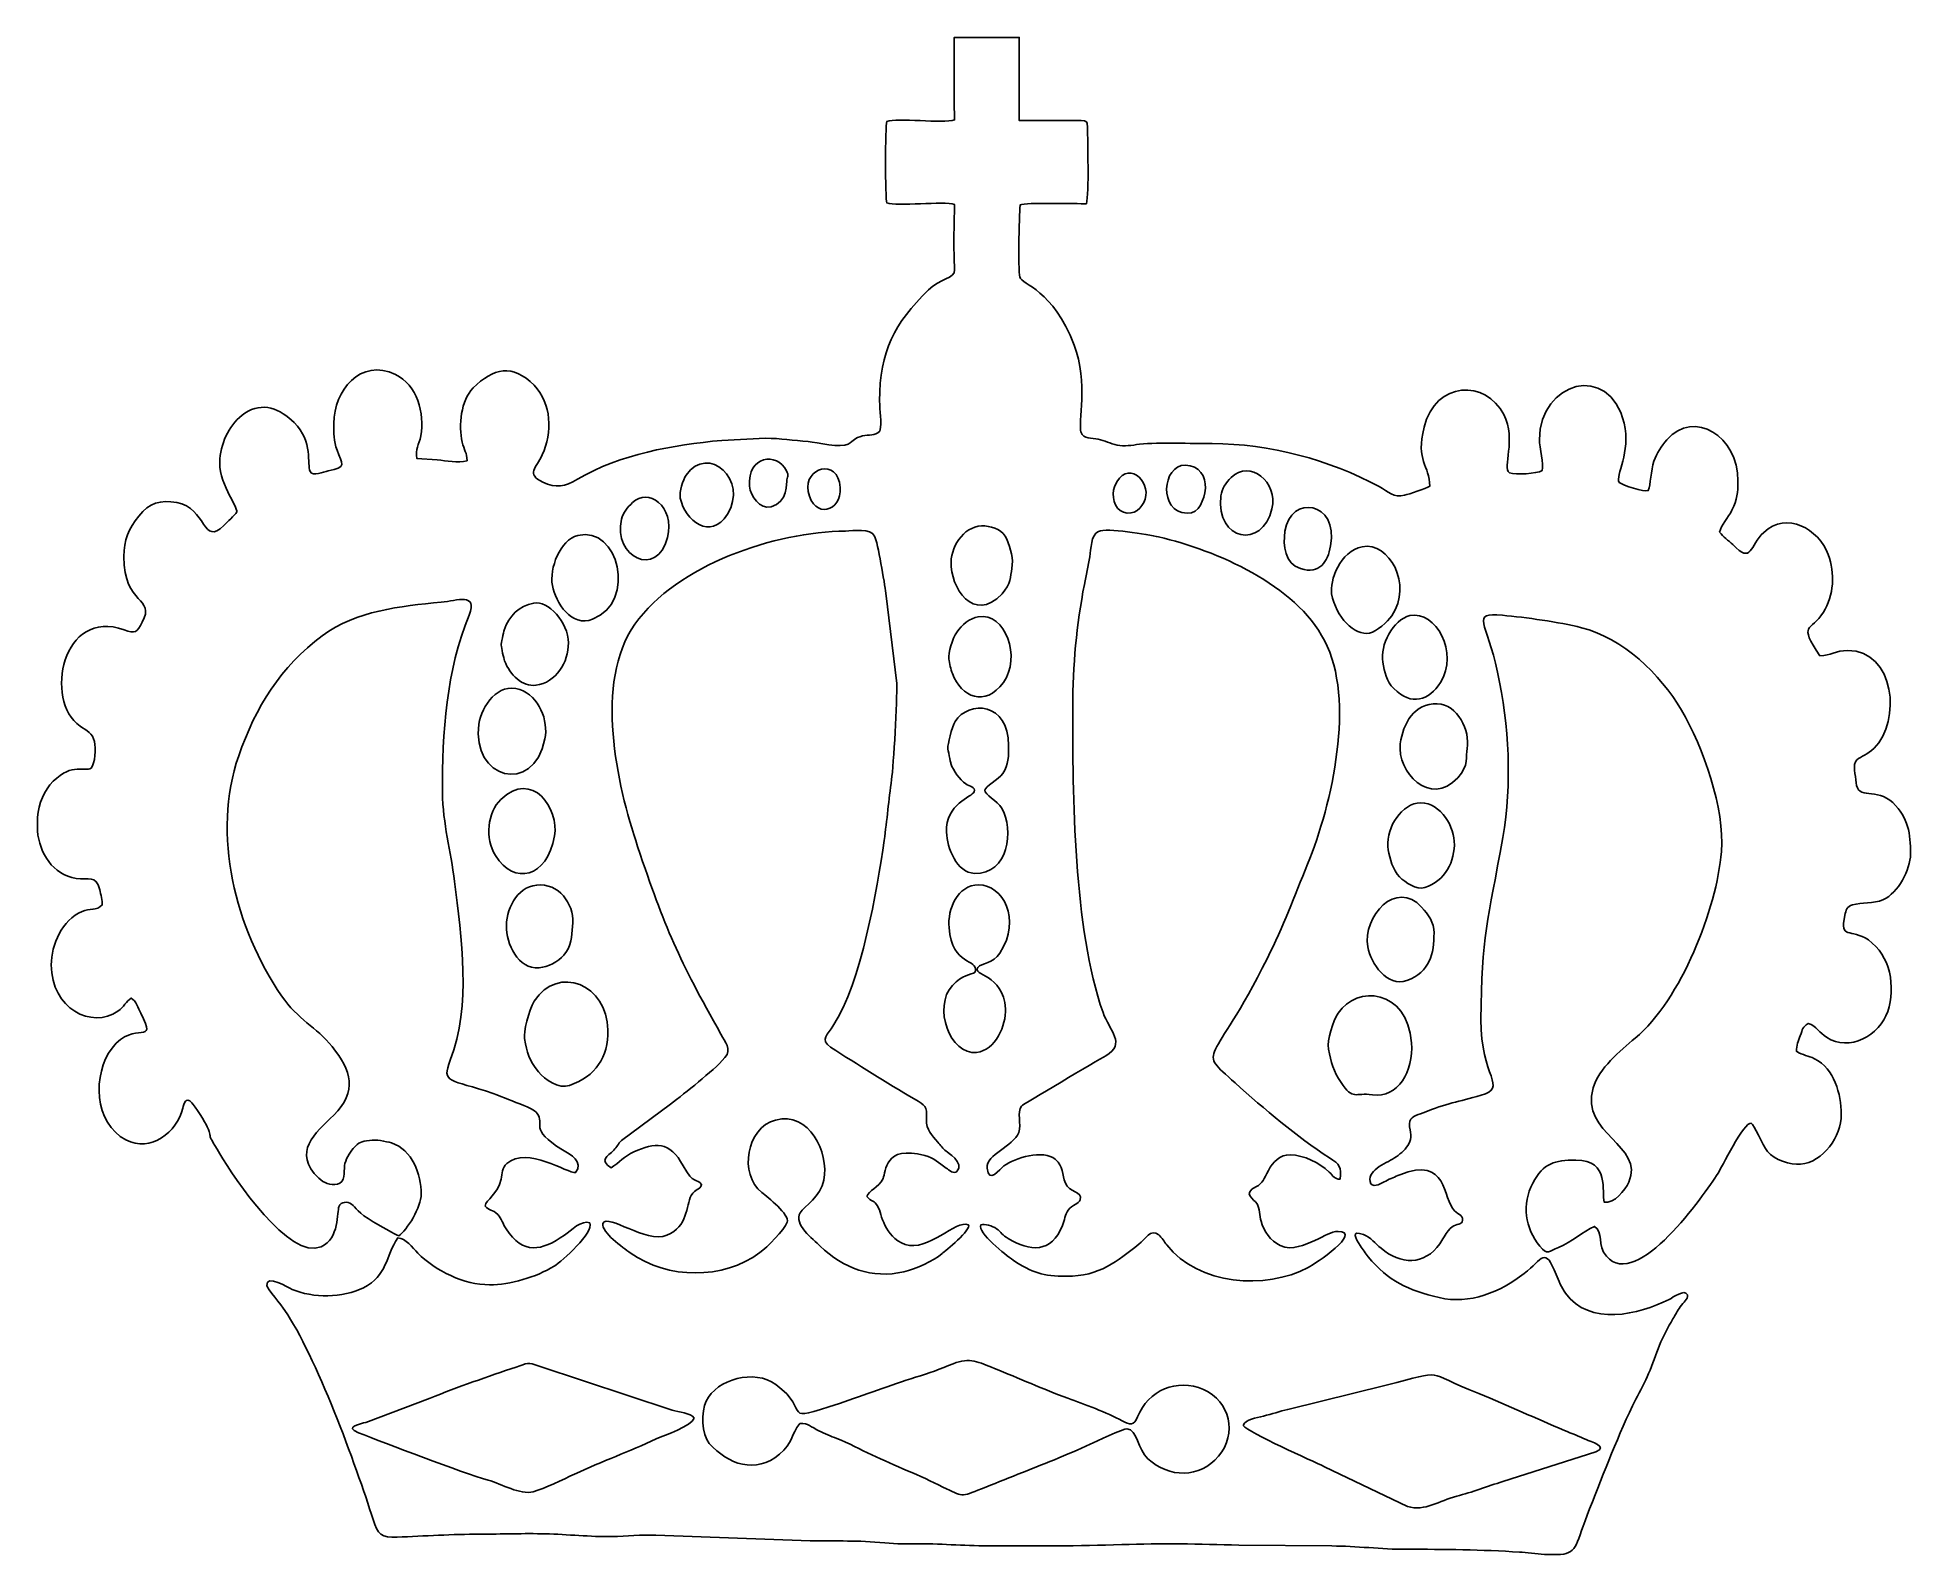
# Model space of a CAD drawing. Header units: centimetres. Extents: x -6 to 7.9, y -2.6 to 8.7.
import ezdxf

# ---------------------------------------------------------------- set-up
doc = ezdxf.new("R2010")
doc.units = ezdxf.units.CM
doc.header["$MEASUREMENT"] = 0
doc.layers.add('Capa 1', color=7, linetype='Continuous')

msp = doc.modelspace()

# ---------------------------------------------------------------- linework, layer by layer
at = {"layer": 'Capa 1'}
for points, knots in [([(7.94717, 2.61605), (7.94717, 2.61605), (7.94717, 2.61289), (7.94717, 2.61289), (7.94717, 2.61289), (7.94698, 2.49631), (7.85255, 2.32297), (7.74523, 2.27452), (7.74523, 2.27452), (7.66635, 2.23891), (7.58252, 2.25629), (7.51494, 2.23448), (7.51494, 2.23448), (7.47231, 2.22072), (7.46564, 2.19568), (7.45732, 2.15693), (7.45732, 2.15693), (7.41714, 1.96986), (7.50066, 2.06333), (7.63263, 1.97271), (7.63263, 1.97271), (7.79807, 1.85912), (7.83696, 1.62317), (7.77659, 1.44011), (7.77659, 1.44011), (7.71794, 1.2623), (7.49067, 1.13422), (7.3203, 1.24693), (7.3203, 1.24693), (7.26896, 1.2809), (7.24781, 1.32856), (7.18402, 1.3507), (7.18402, 1.3507), (7.13858, 1.3194), (7.14448, 1.31256), (7.12357, 1.25827), (7.12357, 1.25827), (7.10985, 1.22263), (7.09645, 1.18384), (7.09641, 1.14231), (7.09641, 1.14231), (7.14502, 1.1106), (7.18354, 1.11212), (7.23205, 1.08713), (7.23205, 1.08713), (7.37809, 1.01188), (7.43036, 0.82554), (7.43036, 0.6732), (7.43036, 0.6732), (7.43036, 0.50544), (7.297, 0.31752), (7.1269, 0.30028), (7.1269, 0.30028), (7.0517, 0.29266), (6.928, 0.33503), (6.8814, 0.39458), (6.8814, 0.39458), (6.84243, 0.44434), (6.77793, 0.60112), (6.75899, 0.60612), (6.75899, 0.60612), (6.70551, 0.62023), (6.53257, 0.26499), (6.51135, 0.23258), (6.51135, 0.23258), (6.40774, 0.07432), (5.90964, -0.64832), (5.67887, -0.38654), (5.67887, -0.38654), (5.60815, -0.30632), (5.65826, -0.20327), (5.59094, -0.16302), (5.59094, -0.16302), (5.50589, -0.20535), (5.41823, -0.27656), (5.32244, -0.31979), (5.32244, -0.31979), (5.24993, -0.3525), (5.23872, -0.37874), (5.18181, -0.31112), (5.18181, -0.31112), (5.07192, -0.18056), (5.04779, 0.0057), (5.12979, 0.1591), (5.12979, 0.1591), (5.21067, 0.31042), (5.2927, 0.33131), (5.45054, 0.33131), (5.45054, 0.33131), (5.70883, 0.33131), (5.64082, 0.09139), (5.66199, 0.01799), (5.66199, 0.01799), (5.73634, 0.00366), (5.81815, 0.10556), (5.84537, 0.16663), (5.84537, 0.16663), (5.96858, 0.44304), (5.48085, 0.52174), (5.58033, 0.87007), (5.58033, 0.87007), (5.62122, 1.01326), (5.78188, 1.14706), (5.89323, 1.2403), (5.89323, 1.2403), (6.23705, 1.5282), (6.50214, 2.20601), (6.53649, 2.63211), (6.53649, 2.63211), (6.56238, 2.95326), (6.40179, 3.41033), (6.23835, 3.68729), (6.23835, 3.68729), (6.07895, 3.95742), (5.80247, 4.22253), (5.49304, 4.3016), (5.49304, 4.3016), (5.32568, 4.34438), (5.07624, 4.37894), (4.90294, 4.39466), (4.90294, 4.39466), (4.66344, 4.41639), (4.78628, 4.34657), (4.86714, 3.9699), (4.86714, 3.9699), (4.95232, 3.5731), (4.97694, 3.13636), (4.90607, 2.73632), (4.90607, 2.73632), (4.79617, 2.11594), (4.74806, 2.00105), (4.74233, 1.38027), (4.74233, 1.38027), (4.73835, 0.94945), (4.94946, 0.87443), (4.74406, 0.81516), (4.74406, 0.81516), (4.56838, 0.76446), (4.49127, 0.75516), (4.31125, 0.68344), (4.31125, 0.68344), (4.26391, 0.66458), (4.21018, 0.65746), (4.21018, 0.60164), (4.21018, 0.60164), (4.21018, 0.5351), (4.24176, 0.50669), (4.1979, 0.439), (4.1979, 0.439), (4.1768, 0.40645), (4.13093, 0.36816), (4.09846, 0.34761), (4.09846, 0.34761), (4.0277, 0.30281), (3.88281, 0.25311), (3.9219, 0.15434), (3.9219, 0.15434), (3.94813, 0.12397), (4.0025, 0.15956), (4.0327, 0.17484), (4.0327, 0.17484), (4.07047, 0.19396), (4.0991, 0.20586), (4.13738, 0.22123), (4.13738, 0.22123), (4.49942, 0.3666), (4.45473, 0.04311), (4.54666, -0.0478), (4.54666, -0.0478), (4.57696, -0.07776), (4.62091, -0.08165), (4.60224, -0.13232), (4.60224, -0.13232), (4.57, -0.15954), (4.54171, -0.14135), (4.49851, -0.19555), (4.49851, -0.19555), (4.47944, -0.21947), (4.45609, -0.26311), (4.43606, -0.29212), (4.43606, -0.29212), (4.32253, -0.45649), (4.14256, -0.44916), (3.99781, -0.32632), (3.99781, -0.32632), (3.95647, -0.29124), (3.92133, -0.2451), (3.86819, -0.22486), (3.86819, -0.22486), (3.76919, -0.18715), (3.80706, -0.2529), (3.84283, -0.30637), (3.84283, -0.30637), (3.86246, -0.3357), (3.88093, -0.36318), (3.90257, -0.38975), (3.90257, -0.38975), (4.05152, -0.5727), (4.19918, -0.63856), (4.43262, -0.69456), (4.43262, -0.69456), (4.65746, -0.74849), (4.88945, -0.65111), (5.06441, -0.51496), (5.06441, -0.51496), (5.20536, -0.40527), (5.21954, -0.30912), (5.30396, -0.52291), (5.30396, -0.52291), (5.32005, -0.56365), (5.34781, -0.62541), (5.37308, -0.66052), (5.37308, -0.66052), (5.55269, -0.91008), (5.91861, -0.82229), (6.14759, -0.70763), (6.14759, -0.70763), (6.17651, -0.69314), (6.26072, -0.62851), (6.28326, -0.67256), (6.28326, -0.67256), (6.28766, -0.71547), (6.25332, -0.72309), (6.22798, -0.76416), (6.22798, -0.76416), (6.21104, -0.79161), (6.19045, -0.82589), (6.17442, -0.85372), (6.17442, -0.85372), (6.13956, -0.91423), (6.10124, -0.98348), (6.07518, -1.04867), (6.07518, -1.04867), (6.04647, -1.12047), (6.02411, -1.1897), (5.9935, -1.26118), (5.9935, -1.26118), (5.96729, -1.3224), (5.92899, -1.3913), (5.89845, -1.45237), (5.89845, -1.45237), (5.76736, -1.71455), (5.66296, -1.99621), (5.55391, -2.26867), (5.55391, -2.26867), (5.44714, -2.53543), (5.46905, -2.59562), (5.33715, -2.61057), (5.33715, -2.61057), (5.33715, -2.61057), (5.21752, -2.61057), (5.21752, -2.61057), (5.21752, -2.61057), (5.15417, -2.60555), (5.08343, -2.59591), (5.03121, -2.59257), (5.03121, -2.59257), (4.75148, -2.57469), (4.4667, -2.57071), (4.18567, -2.57146), (4.18567, -2.57146), (3.99953, -2.57197), (3.81418, -2.54689), (3.63008, -2.54662), (3.63008, -2.54662), (3.63008, -2.54662), (2.93742, -2.54034), (2.93742, -2.54034), (2.93742, -2.54034), (2.6458, -2.53098), (2.35548, -2.52713), (2.06375, -2.53677), (2.06375, -2.53677), (1.74278, -2.54737), (1.42285, -2.54715), (1.10167, -2.5466), (1.10167, -2.5466), (0.91679, -2.54629), (0.73497, -2.53072), (0.55342, -2.53033), (0.55342, -2.53033), (0.46539, -2.53014), (0.38601, -2.5327), (0.29757, -2.52379), (0.29757, -2.52379), (0.09413, -2.5033), (-0.05783, -2.51184), (-0.25905, -2.50876), (-0.25905, -2.50876), (-0.25905, -2.50876), (-1.41092, -2.46663), (-1.41092, -2.46663), (-1.41092, -2.46663), (-1.51855, -2.45996), (-1.62875, -2.47418), (-1.7366, -2.47614), (-1.7366, -2.47614), (-1.89959, -2.47911), (-2.06898, -2.46061), (-2.23455, -2.45607), (-2.23455, -2.45607), (-2.39212, -2.45174), (-2.56386, -2.45892), (-2.72385, -2.4588), (-2.72385, -2.4588), (-2.9243, -2.45864), (-3.13821, -2.47272), (-3.33951, -2.48117), (-3.33951, -2.48117), (-3.45798, -2.48615), (-3.48571, -2.45929), (-3.51974, -2.34984), (-3.51974, -2.34984), (-3.6444, -1.94893), (-3.9499, -1.11897), (-4.17831, -0.78986), (-4.17831, -0.78986), (-4.20173, -0.75612), (-4.31049, -0.62484), (-4.31182, -0.60446), (-4.31182, -0.60446), (-4.31767, -0.5146), (-4.15043, -0.62183), (-4.12431, -0.6331), (-4.12431, -0.6331), (-3.96923, -0.7), (-3.74387, -0.69584), (-3.5921, -0.62053), (-3.5921, -0.62053), (-3.41006, -0.5302), (-3.43004, -0.38841), (-3.33538, -0.24912), (-3.33538, -0.24912), (-3.27641, -0.2506), (-3.22625, -0.3224), (-3.1863, -0.36242), (-3.1863, -0.36242), (-3.05356, -0.49536), (-2.84112, -0.59896), (-2.65159, -0.59896), (-2.65159, -0.59896), (-2.49834, -0.59896), (-2.30193, -0.54111), (-2.16986, -0.46051), (-2.16986, -0.46051), (-2.10732, -0.42234), (-1.87176, -0.20883), (-1.90419, -0.1378), (-1.90419, -0.1378), (-1.96295, -0.1102), (-2.04326, -0.1949), (-2.09168, -0.22859), (-2.09168, -0.22859), (-2.26281, -0.34767), (-2.40023, -0.37551), (-2.5277, -0.18089), (-2.5277, -0.18089), (-2.55101, -0.14529), (-2.5624, -0.1048), (-2.58954, -0.07575), (-2.58954, -0.07575), (-2.62844, -0.03411), (-2.65614, -0.04676), (-2.6843, -0.01149), (-2.6843, -0.01149), (-2.6782, 0.03645), (-2.58836, 0.0767), (-2.5645, 0.18856), (-2.5645, 0.18856), (-2.55565, 0.23003), (-2.55765, 0.27516), (-2.52251, 0.30559), (-2.52251, 0.30559), (-2.36897, 0.43855), (-2.06927, 0.23148), (-2.00944, 0.23779), (-2.00944, 0.23779), (-1.94649, 0.31771), (-2.0483, 0.37215), (-2.10632, 0.40746), (-2.10632, 0.40746), (-2.36606, 0.56558), (-2.23376, 0.59801), (-2.29559, 0.67934), (-2.29559, 0.67934), (-2.31603, 0.70621), (-2.36428, 0.72544), (-2.39593, 0.73804), (-2.39593, 0.73804), (-2.47431, 0.76925), (-2.54677, 0.80028), (-2.62468, 0.82732), (-2.62468, 0.82732), (-2.94591, 0.93879), (-3.01338, 0.89952), (-2.94379, 1.07607), (-2.94379, 1.07607), (-2.78421, 1.48093), (-2.86197, 1.9946), (-2.91185, 2.40865), (-2.91185, 2.40865), (-2.93986, 2.6412), (-2.99982, 2.83431), (-3.00188, 3.07395), (-3.00188, 3.07395), (-3.00568, 3.51609), (-2.97229, 3.98145), (-2.80381, 4.39586), (-2.80381, 4.39586), (-2.73527, 4.56442), (-2.89434, 4.50317), (-3.0111, 4.49192), (-3.0111, 4.49192), (-3.32052, 4.46209), (-3.6417, 4.43), (-3.89823, 4.24153), (-3.89823, 4.24153), (-4.20937, 4.01293), (-4.39702, 3.707), (-4.52184, 3.3465), (-4.52184, 3.3465), (-4.72505, 2.75963), (-4.54818, 2.06249), (-4.20207, 1.55573), (-4.20207, 1.55573), (-4.07956, 1.37635), (-3.9456, 1.32649), (-3.82496, 1.17749), (-3.82496, 1.17749), (-3.68184, 1.00072), (-3.63622, 0.84274), (-3.8136, 0.66641), (-3.8136, 0.66641), (-3.94971, 0.53111), (-4.12778, 0.39098), (-3.92477, 0.19627), (-3.92477, 0.19627), (-3.88747, 0.16049), (-3.83818, 0.13985), (-3.78601, 0.15222), (-3.78601, 0.15222), (-3.72561, 0.16653), (-3.73769, 0.23946), (-3.73209, 0.29071), (-3.73209, 0.29071), (-3.72758, 0.33201), (-3.69582, 0.38644), (-3.66749, 0.41694), (-3.66749, 0.41694), (-3.61928, 0.46884), (-3.61305, 0.46872), (-3.54552, 0.47838), (-3.54552, 0.47838), (-3.49888, 0.48505), (-3.42693, 0.47211), (-3.38292, 0.45868), (-3.38292, 0.45868), (-3.22726, 0.4112), (-3.16045, 0.22483), (-3.16045, 0.07688), (-3.16045, 0.07688), (-3.16045, -0.01662), (-3.26684, -0.19358), (-3.32743, -0.23321), (-3.32743, -0.23321), (-3.34498, -0.22896), (-3.48846, -0.14648), (-3.51791, -0.12951), (-3.51791, -0.12951), (-3.6338, -0.06276), (-3.64777, -0.01928), (-3.68038, 0.0026), (-3.68038, 0.0026), (-3.71101, 0.02315), (-3.7584, 0.02428), (-3.77455, -0.01665), (-3.77455, -0.01665), (-3.78845, -0.05188), (-3.77091, -0.25568), (-3.90607, -0.31452), (-3.90607, -0.31452), (-4.14613, -0.41903), (-4.55253, 0.19443), (-4.66358, 0.37863), (-4.66358, 0.37863), (-4.78231, 0.57557), (-4.70552, 0.45997), (-4.75608, 0.58033), (-4.75608, 0.58033), (-4.76857, 0.61007), (-4.85005, 0.7356), (-4.87181, 0.75943), (-4.87181, 0.75943), (-4.91734, 0.80929), (-4.93123, 0.75063), (-4.93899, 0.71841), (-4.93899, 0.71841), (-4.98243, 0.53828), (-5.17692, 0.38641), (-5.36316, 0.48212), (-5.36316, 0.48212), (-5.5996, 0.60363), (-5.61533, 0.9722), (-5.46645, 1.16636), (-5.46645, 1.16636), (-5.29864, 1.38521), (-5.1239, 1.16923), (-5.25291, 1.42722), (-5.25291, 1.42722), (-5.27186, 1.46511), (-5.28761, 1.51683), (-5.32313, 1.53985), (-5.32313, 1.53985), (-5.36137, 1.51522), (-5.37695, 1.47238), (-5.42302, 1.44096), (-5.42302, 1.44096), (-5.61761, 1.30826), (-5.91947, 1.4584), (-5.91947, 1.78634), (-5.91947, 1.78634), (-5.91947, 1.93726), (-5.83821, 2.12396), (-5.69044, 2.18545), (-5.69044, 2.18545), (-5.63236, 2.20962), (-5.58377, 2.18909), (-5.53965, 2.2337), (-5.53965, 2.2337), (-5.5363, 2.26285), (-5.55166, 2.31547), (-5.55837, 2.34622), (-5.55837, 2.34622), (-5.58394, 2.46342), (-5.64371, 2.41703), (-5.73474, 2.43223), (-5.73474, 2.43223), (-5.91048, 2.46156), (-6.00676, 2.61833), (-6.02283, 2.78686), (-6.02283, 2.78686), (-6.02283, 2.78686), (-6.02283, 2.88862), (-6.02283, 2.88862), (-6.02283, 2.88862), (-6.01311, 2.99038), (-5.97415, 3.088), (-5.90568, 3.15602), (-5.90568, 3.15602), (-5.76033, 3.3004), (-5.67049, 3.22159), (-5.62263, 3.25463), (-5.62263, 3.25463), (-5.59288, 3.29064), (-5.58607, 3.40098), (-5.59758, 3.45195), (-5.59758, 3.45195), (-5.61209, 3.51615), (-5.65574, 3.53291), (-5.70478, 3.56738), (-5.70478, 3.56738), (-5.97884, 3.76003), (-5.83402, 4.4547), (-5.37674, 4.285), (-5.37674, 4.285), (-5.29203, 4.25356), (-5.28169, 4.26772), (-5.24091, 4.34385), (-5.24091, 4.34385), (-5.14031, 4.53172), (-5.3788, 4.46507), (-5.3788, 4.83158), (-5.3788, 4.83158), (-5.3788, 4.95592), (-5.34194, 5.03747), (-5.26756, 5.13379), (-5.26756, 5.13379), (-5.18993, 5.23431), (-5.10421, 5.25693), (-4.98335, 5.23498), (-4.98335, 5.23498), (-4.763, 5.19497), (-4.7898, 4.90535), (-4.63331, 5.06407), (-4.63331, 5.06407), (-4.60716, 5.09061), (-4.55376, 5.13688), (-4.53637, 5.16569), (-4.53637, 5.16569), (-4.52631, 5.20177), (-4.68075, 5.39347), (-4.66227, 5.56177), (-4.66227, 5.56177), (-4.64792, 5.69252), (-4.58911, 5.8262), (-4.47687, 5.9015), (-4.47687, 5.9015), (-4.34463, 5.99022), (-4.21102, 5.93359), (-4.10853, 5.83151), (-4.10853, 5.83151), (-3.96214, 5.68571), (-4.01656, 5.52401), (-3.98841, 5.46662), (-3.98841, 5.46662), (-3.96836, 5.42578), (-3.8912, 5.46442), (-3.85565, 5.47112), (-3.85565, 5.47112), (-3.7122, 5.49816), (-3.75018, 5.52176), (-3.78869, 5.62658), (-3.78869, 5.62658), (-3.8132, 5.69326), (-3.81244, 5.7541), (-3.81244, 5.82546), (-3.81244, 5.82546), (-3.81244, 6.07037), (-3.61288, 6.31513), (-3.35249, 6.18999), (-3.35249, 6.18999), (-3.19157, 6.11266), (-3.13448, 5.90011), (-3.16359, 5.73318), (-3.16359, 5.73318), (-3.1758, 5.66317), (-3.20947, 5.63495), (-3.19226, 5.56308), (-3.19226, 5.56308), (-3.19226, 5.56308), (-3.04236, 5.55395), (-3.04236, 5.55395), (-3.04236, 5.55395), (-2.9703, 5.54594), (-2.88974, 5.53002), (-2.81856, 5.54717), (-2.81856, 5.54717), (-2.8183, 5.60517), (-2.84209, 5.62816), (-2.8551, 5.68558), (-2.8551, 5.68558), (-2.88315, 5.80945), (-2.86503, 5.99833), (-2.77302, 6.09001), (-2.77302, 6.09001), (-2.6247, 6.23778), (-2.47667, 6.27229), (-2.31942, 6.10991), (-2.31942, 6.10991), (-2.18746, 5.97366), (-2.18192, 5.75598), (-2.25768, 5.59058), (-2.25768, 5.59058), (-2.30352, 5.49051), (-2.37958, 5.44851), (-2.25442, 5.38779), (-2.25442, 5.38779), (-2.1553, 5.3397), (-2.08805, 5.35413), (-1.99596, 5.40837), (-1.99596, 5.40837), (-1.67216, 5.59908), (-1.28696, 5.66259), (-0.91894, 5.69892), (-0.91894, 5.69892), (-0.91894, 5.69892), (-0.59236, 5.7142), (-0.59236, 5.7142), (-0.59236, 5.7142), (-0.483, 5.71394), (-0.38269, 5.69898), (-0.2751, 5.68941), (-0.2751, 5.68941), (-0.21006, 5.68363), (-0.02564, 5.6395), (0.02326, 5.67128), (0.02326, 5.67128), (0.0664, 5.69933), (0.07067, 5.7164), (0.12979, 5.73154), (0.12979, 5.73154), (0.18, 5.74441), (0.22054, 5.72871), (0.26046, 5.76784), (0.26046, 5.76784), (0.27671, 5.83639), (0.25857, 5.91973), (0.25842, 5.99251), (0.25842, 5.99251), (0.25765, 6.36683), (0.36813, 6.56729), (0.62208, 6.8215), (0.62208, 6.8215), (0.70731, 6.90682), (0.82072, 6.90495), (0.81724, 6.97102), (0.81724, 6.97102), (0.80875, 7.13239), (0.81347, 7.29578), (0.81685, 7.45737), (0.81685, 7.45737), (0.73893, 7.48642), (0.38462, 7.44045), (0.31229, 7.46945), (0.31229, 7.46945), (0.29907, 7.50243), (0.29907, 8.04448), (0.31229, 8.07746), (0.31229, 8.07746), (0.38469, 8.10649), (0.73283, 8.06064), (0.81729, 8.08872), (0.81729, 8.08872), (0.81729, 8.08872), (0.81508, 8.22666), (0.81508, 8.22666), (0.81508, 8.22666), (0.81508, 8.22666), (0.81508, 8.70372), (0.81508, 8.70372), (0.81508, 8.70372), (0.81508, 8.70372), (1.30009, 8.70372), (1.30009, 8.70372), (1.30009, 8.70372), (1.30009, 8.70372), (1.30009, 8.08355), (1.30009, 8.08355), (1.30009, 8.08355), (1.30009, 8.08355), (1.76125, 8.08355), (1.76125, 8.08355), (1.76125, 8.08355), (1.80319, 8.08355), (1.80896, 8.07778), (1.80896, 8.03584), (1.80896, 8.03584), (1.80896, 7.92158), (1.82168, 7.54918), (1.80101, 7.46337), (1.80101, 7.46337), (1.72856, 7.46337), (1.34374, 7.47347), (1.30728, 7.45618), (1.30728, 7.45618), (1.30102, 7.44992), (1.28925, 6.96592), (1.30336, 6.91801), (1.30336, 6.91801), (1.32072, 6.85903), (1.55237, 6.8237), (1.70906, 6.40934), (1.70906, 6.40934), (1.81548, 6.1279), (1.73793, 5.82614), (1.75981, 5.76128), (1.75981, 5.76128), (1.77839, 5.70619), (1.84062, 5.718), (1.88946, 5.70718), (1.88946, 5.70718), (1.93594, 5.69688), (1.98142, 5.67504), (2.02933, 5.66432), (2.02933, 5.66432), (2.08498, 5.65188), (2.13904, 5.66328), (2.19556, 5.6694), (2.19556, 5.6694), (2.34865, 5.68597), (2.58101, 5.67439), (2.73923, 5.67439), (2.73923, 5.67439), (3.16464, 5.67439), (3.61301, 5.55502), (3.9848, 5.3536), (3.9848, 5.3536), (4.05051, 5.318), (4.09239, 5.26896), (4.1735, 5.28935), (4.1735, 5.28935), (4.20639, 5.29762), (4.33117, 5.34201), (4.36125, 5.35635), (4.36125, 5.35635), (4.36097, 5.51611), (4.25481, 5.54086), (4.31863, 5.79651), (4.31863, 5.79651), (4.40613, 6.14699), (4.78025, 6.15101), (4.9128, 5.89199), (4.9128, 5.89199), (5.01017, 5.70169), (4.89927, 5.49655), (4.95531, 5.45745), (4.95531, 5.45745), (5.00174, 5.44042), (5.15911, 5.44865), (5.19892, 5.47368), (5.19892, 5.47368), (5.21208, 5.51896), (5.17955, 5.64348), (5.17973, 5.70628), (5.17973, 5.70628), (5.18093, 6.13597), (5.6996, 6.28524), (5.81122, 5.82833), (5.81122, 5.82833), (5.86475, 5.60919), (5.74272, 5.43436), (5.7742, 5.38582), (5.7742, 5.38582), (5.79927, 5.36334), (5.961, 5.31272), (5.99058, 5.32452), (5.99058, 5.32452), (6.00948, 5.36975), (6.00911, 5.47306), (6.03375, 5.54439), (6.03375, 5.54439), (6.05412, 5.60334), (6.08873, 5.65618), (6.12968, 5.70289), (6.12968, 5.70289), (6.33344, 5.93529), (6.66157, 5.72838), (6.65923, 5.39631), (6.65923, 5.39631), (6.65859, 5.30496), (6.65736, 5.26124), (6.61523, 5.17759), (6.61523, 5.17759), (6.5865, 5.12054), (6.53376, 5.06891), (6.52325, 5.01377), (6.52325, 5.01377), (6.54923, 4.97955), (6.58919, 4.95349), (6.62134, 4.92103), (6.62134, 4.92103), (6.76891, 4.77209), (6.74554, 4.91406), (6.85176, 5.01262), (6.85176, 5.01262), (7.02339, 5.17188), (7.26142, 5.0404), (7.3339, 4.84644), (7.3339, 4.84644), (7.38482, 4.71019), (7.37588, 4.5417), (7.29693, 4.41638), (7.29693, 4.41638), (7.20274, 4.26687), (7.10598, 4.34243), (7.27134, 4.09214), (7.27134, 4.09214), (7.35099, 4.09208), (7.38722, 4.13189), (7.47806, 4.13189), (7.47806, 4.13189), (7.83065, 4.13189), (7.88035, 3.6076), (7.67499, 3.40224), (7.67499, 3.40224), (7.62739, 3.35464), (7.57757, 3.34501), (7.54714, 3.31537), (7.54714, 3.31537), (7.51033, 3.2795), (7.53831, 3.20398), (7.5416, 3.14589), (7.5416, 3.14589), (7.54907, 3.01379), (7.69662, 3.111), (7.81429, 2.99718), (7.81429, 2.99718), (7.93223, 2.88309), (7.94699, 2.76439), (7.94717, 2.61605)], [0, 0, 0, 0, 0.00452489, 0.00452489, 0.00452489, 0.00452489, 0.00904977, 0.00904977, 0.00904977, 0.00904977, 0.01357466, 0.01357466, 0.01357466, 0.01357466, 0.01809955, 0.01809955, 0.01809955, 0.01809955, 0.02262443, 0.02262443, 0.02262443, 0.02262443, 0.02714932, 0.02714932, 0.02714932, 0.02714932, 0.03167421, 0.03167421, 0.03167421, 0.03167421, 0.0361991, 0.0361991, 0.0361991, 0.0361991, 0.04072398, 0.04072398, 0.04072398, 0.04072398, 0.04524887, 0.04524887, 0.04524887, 0.04524887, 0.04977376, 0.04977376, 0.04977376, 0.04977376, 0.05429864, 0.05429864, 0.05429864, 0.05429864, 0.05882353, 0.05882353, 0.05882353, 0.05882353, 0.06334842, 0.06334842, 0.06334842, 0.06334842, 0.0678733, 0.0678733, 0.0678733, 0.0678733, 0.07239819, 0.07239819, 0.07239819, 0.07239819, 0.07692308, 0.07692308, 0.07692308, 0.07692308, 0.08144796, 0.08144796, 0.08144796, 0.08144796, 0.08597285, 0.08597285, 0.08597285, 0.08597285, 0.09049774, 0.09049774, 0.09049774, 0.09049774, 0.09502262, 0.09502262, 0.09502262, 0.09502262, 0.09954751, 0.09954751, 0.09954751, 0.09954751, 0.1040724, 0.1040724, 0.1040724, 0.1040724, 0.10859729, 0.10859729, 0.10859729, 0.10859729, 0.11312217, 0.11312217, 0.11312217, 0.11312217, 0.11764706, 0.11764706, 0.11764706, 0.11764706, 0.12217195, 0.12217195, 0.12217195, 0.12217195, 0.12669683, 0.12669683, 0.12669683, 0.12669683, 0.13122172, 0.13122172, 0.13122172, 0.13122172, 0.13574661, 0.13574661, 0.13574661, 0.13574661, 0.14027149, 0.14027149, 0.14027149, 0.14027149, 0.14479638, 0.14479638, 0.14479638, 0.14479638, 0.14932127, 0.14932127, 0.14932127, 0.14932127, 0.15384615, 0.15384615, 0.15384615, 0.15384615, 0.15837104, 0.15837104, 0.15837104, 0.15837104, 0.16289593, 0.16289593, 0.16289593, 0.16289593, 0.16742081, 0.16742081, 0.16742081, 0.16742081, 0.1719457, 0.1719457, 0.1719457, 0.1719457, 0.17647059, 0.17647059, 0.17647059, 0.17647059, 0.18099548, 0.18099548, 0.18099548, 0.18099548, 0.18552036, 0.18552036, 0.18552036, 0.18552036, 0.19004525, 0.19004525, 0.19004525, 0.19004525, 0.19457014, 0.19457014, 0.19457014, 0.19457014, 0.19909502, 0.19909502, 0.19909502, 0.19909502, 0.20361991, 0.20361991, 0.20361991, 0.20361991, 0.2081448, 0.2081448, 0.2081448, 0.2081448, 0.21266968, 0.21266968, 0.21266968, 0.21266968, 0.21719457, 0.21719457, 0.21719457, 0.21719457, 0.22171946, 0.22171946, 0.22171946, 0.22171946, 0.22624434, 0.22624434, 0.22624434, 0.22624434, 0.23076923, 0.23076923, 0.23076923, 0.23076923, 0.23529412, 0.23529412, 0.23529412, 0.23529412, 0.239819, 0.239819, 0.239819, 0.239819, 0.24434389, 0.24434389, 0.24434389, 0.24434389, 0.24886878, 0.24886878, 0.24886878, 0.24886878, 0.25339367, 0.25339367, 0.25339367, 0.25339367, 0.25791855, 0.25791855, 0.25791855, 0.25791855, 0.26244344, 0.26244344, 0.26244344, 0.26244344, 0.26696833, 0.26696833, 0.26696833, 0.26696833, 0.27149321, 0.27149321, 0.27149321, 0.27149321, 0.2760181, 0.2760181, 0.2760181, 0.2760181, 0.28054299, 0.28054299, 0.28054299, 0.28054299, 0.28506787, 0.28506787, 0.28506787, 0.28506787, 0.28959276, 0.28959276, 0.28959276, 0.28959276, 0.29411765, 0.29411765, 0.29411765, 0.29411765, 0.29864253, 0.29864253, 0.29864253, 0.29864253, 0.30316742, 0.30316742, 0.30316742, 0.30316742, 0.30769231, 0.30769231, 0.30769231, 0.30769231, 0.31221719, 0.31221719, 0.31221719, 0.31221719, 0.31674208, 0.31674208, 0.31674208, 0.31674208, 0.32126697, 0.32126697, 0.32126697, 0.32126697, 0.32579186, 0.32579186, 0.32579186, 0.32579186, 0.33031674, 0.33031674, 0.33031674, 0.33031674, 0.33484163, 0.33484163, 0.33484163, 0.33484163, 0.33936652, 0.33936652, 0.33936652, 0.33936652, 0.3438914, 0.3438914, 0.3438914, 0.3438914, 0.34841629, 0.34841629, 0.34841629, 0.34841629, 0.35294118, 0.35294118, 0.35294118, 0.35294118, 0.35746606, 0.35746606, 0.35746606, 0.35746606, 0.36199095, 0.36199095, 0.36199095, 0.36199095, 0.36651584, 0.36651584, 0.36651584, 0.36651584, 0.37104072, 0.37104072, 0.37104072, 0.37104072, 0.37556561, 0.37556561, 0.37556561, 0.37556561, 0.3800905, 0.3800905, 0.3800905, 0.3800905, 0.38461538, 0.38461538, 0.38461538, 0.38461538, 0.38914027, 0.38914027, 0.38914027, 0.38914027, 0.39366516, 0.39366516, 0.39366516, 0.39366516, 0.39819005, 0.39819005, 0.39819005, 0.39819005, 0.40271493, 0.40271493, 0.40271493, 0.40271493, 0.40723982, 0.40723982, 0.40723982, 0.40723982, 0.41176471, 0.41176471, 0.41176471, 0.41176471, 0.41628959, 0.41628959, 0.41628959, 0.41628959, 0.42081448, 0.42081448, 0.42081448, 0.42081448, 0.42533937, 0.42533937, 0.42533937, 0.42533937, 0.42986425, 0.42986425, 0.42986425, 0.42986425, 0.43438914, 0.43438914, 0.43438914, 0.43438914, 0.43891403, 0.43891403, 0.43891403, 0.43891403, 0.44343891, 0.44343891, 0.44343891, 0.44343891, 0.4479638, 0.4479638, 0.4479638, 0.4479638, 0.45248869, 0.45248869, 0.45248869, 0.45248869, 0.45701357, 0.45701357, 0.45701357, 0.45701357, 0.46153846, 0.46153846, 0.46153846, 0.46153846, 0.46606335, 0.46606335, 0.46606335, 0.46606335, 0.47058824, 0.47058824, 0.47058824, 0.47058824, 0.47511312, 0.47511312, 0.47511312, 0.47511312, 0.47963801, 0.47963801, 0.47963801, 0.47963801, 0.4841629, 0.4841629, 0.4841629, 0.4841629, 0.48868778, 0.48868778, 0.48868778, 0.48868778, 0.49321267, 0.49321267, 0.49321267, 0.49321267, 0.49773756, 0.49773756, 0.49773756, 0.49773756, 0.50226244, 0.50226244, 0.50226244, 0.50226244, 0.50678733, 0.50678733, 0.50678733, 0.50678733, 0.51131222, 0.51131222, 0.51131222, 0.51131222, 0.5158371, 0.5158371, 0.5158371, 0.5158371, 0.52036199, 0.52036199, 0.52036199, 0.52036199, 0.52488688, 0.52488688, 0.52488688, 0.52488688, 0.52941176, 0.52941176, 0.52941176, 0.52941176, 0.53393665, 0.53393665, 0.53393665, 0.53393665, 0.53846154, 0.53846154, 0.53846154, 0.53846154, 0.54298643, 0.54298643, 0.54298643, 0.54298643, 0.54751131, 0.54751131, 0.54751131, 0.54751131, 0.5520362, 0.5520362, 0.5520362, 0.5520362, 0.55656109, 0.55656109, 0.55656109, 0.55656109, 0.56108597, 0.56108597, 0.56108597, 0.56108597, 0.56561086, 0.56561086, 0.56561086, 0.56561086, 0.57013575, 0.57013575, 0.57013575, 0.57013575, 0.57466063, 0.57466063, 0.57466063, 0.57466063, 0.57918552, 0.57918552, 0.57918552, 0.57918552, 0.58371041, 0.58371041, 0.58371041, 0.58371041, 0.58823529, 0.58823529, 0.58823529, 0.58823529, 0.59276018, 0.59276018, 0.59276018, 0.59276018, 0.59728507, 0.59728507, 0.59728507, 0.59728507, 0.60180995, 0.60180995, 0.60180995, 0.60180995, 0.60633484, 0.60633484, 0.60633484, 0.60633484, 0.61085973, 0.61085973, 0.61085973, 0.61085973, 0.61538462, 0.61538462, 0.61538462, 0.61538462, 0.6199095, 0.6199095, 0.6199095, 0.6199095, 0.62443439, 0.62443439, 0.62443439, 0.62443439, 0.62895928, 0.62895928, 0.62895928, 0.62895928, 0.63348416, 0.63348416, 0.63348416, 0.63348416, 0.63800905, 0.63800905, 0.63800905, 0.63800905, 0.64253394, 0.64253394, 0.64253394, 0.64253394, 0.64705882, 0.64705882, 0.64705882, 0.64705882, 0.65158371, 0.65158371, 0.65158371, 0.65158371, 0.6561086, 0.6561086, 0.6561086, 0.6561086, 0.66063348, 0.66063348, 0.66063348, 0.66063348, 0.66515837, 0.66515837, 0.66515837, 0.66515837, 0.66968326, 0.66968326, 0.66968326, 0.66968326, 0.67420814, 0.67420814, 0.67420814, 0.67420814, 0.67873303, 0.67873303, 0.67873303, 0.67873303, 0.68325792, 0.68325792, 0.68325792, 0.68325792, 0.68778281, 0.68778281, 0.68778281, 0.68778281, 0.69230769, 0.69230769, 0.69230769, 0.69230769, 0.69683258, 0.69683258, 0.69683258, 0.69683258, 0.70135747, 0.70135747, 0.70135747, 0.70135747, 0.70588235, 0.70588235, 0.70588235, 0.70588235, 0.71040724, 0.71040724, 0.71040724, 0.71040724, 0.71493213, 0.71493213, 0.71493213, 0.71493213, 0.71945701, 0.71945701, 0.71945701, 0.71945701, 0.7239819, 0.7239819, 0.7239819, 0.7239819, 0.72850679, 0.72850679, 0.72850679, 0.72850679, 0.73303167, 0.73303167, 0.73303167, 0.73303167, 0.73755656, 0.73755656, 0.73755656, 0.73755656, 0.74208145, 0.74208145, 0.74208145, 0.74208145, 0.74660633, 0.74660633, 0.74660633, 0.74660633, 0.75113122, 0.75113122, 0.75113122, 0.75113122, 0.75565611, 0.75565611, 0.75565611, 0.75565611, 0.760181, 0.760181, 0.760181, 0.760181, 0.76470588, 0.76470588, 0.76470588, 0.76470588, 0.76923077, 0.76923077, 0.76923077, 0.76923077, 0.77375566, 0.77375566, 0.77375566, 0.77375566, 0.77828054, 0.77828054, 0.77828054, 0.77828054, 0.78280543, 0.78280543, 0.78280543, 0.78280543, 0.78733032, 0.78733032, 0.78733032, 0.78733032, 0.7918552, 0.7918552, 0.7918552, 0.7918552, 0.79638009, 0.79638009, 0.79638009, 0.79638009, 0.80090498, 0.80090498, 0.80090498, 0.80090498, 0.80542986, 0.80542986, 0.80542986, 0.80542986, 0.80995475, 0.80995475, 0.80995475, 0.80995475, 0.81447964, 0.81447964, 0.81447964, 0.81447964, 0.81900452, 0.81900452, 0.81900452, 0.81900452, 0.82352941, 0.82352941, 0.82352941, 0.82352941, 0.8280543, 0.8280543, 0.8280543, 0.8280543, 0.83257919, 0.83257919, 0.83257919, 0.83257919, 0.83710407, 0.83710407, 0.83710407, 0.83710407, 0.84162896, 0.84162896, 0.84162896, 0.84162896, 0.84615385, 0.84615385, 0.84615385, 0.84615385, 0.85067873, 0.85067873, 0.85067873, 0.85067873, 0.85520362, 0.85520362, 0.85520362, 0.85520362, 0.85972851, 0.85972851, 0.85972851, 0.85972851, 0.86425339, 0.86425339, 0.86425339, 0.86425339, 0.86877828, 0.86877828, 0.86877828, 0.86877828, 0.87330317, 0.87330317, 0.87330317, 0.87330317, 0.87782805, 0.87782805, 0.87782805, 0.87782805, 0.88235294, 0.88235294, 0.88235294, 0.88235294, 0.88687783, 0.88687783, 0.88687783, 0.88687783, 0.89140271, 0.89140271, 0.89140271, 0.89140271, 0.8959276, 0.8959276, 0.8959276, 0.8959276, 0.90045249, 0.90045249, 0.90045249, 0.90045249, 0.90497738, 0.90497738, 0.90497738, 0.90497738, 0.90950226, 0.90950226, 0.90950226, 0.90950226, 0.91402715, 0.91402715, 0.91402715, 0.91402715, 0.91855204, 0.91855204, 0.91855204, 0.91855204, 0.92307692, 0.92307692, 0.92307692, 0.92307692, 0.92760181, 0.92760181, 0.92760181, 0.92760181, 0.9321267, 0.9321267, 0.9321267, 0.9321267, 0.93665158, 0.93665158, 0.93665158, 0.93665158, 0.94117647, 0.94117647, 0.94117647, 0.94117647, 0.94570136, 0.94570136, 0.94570136, 0.94570136, 0.95022624, 0.95022624, 0.95022624, 0.95022624, 0.95475113, 0.95475113, 0.95475113, 0.95475113, 0.95927602, 0.95927602, 0.95927602, 0.95927602, 0.9638009, 0.9638009, 0.9638009, 0.9638009, 0.96832579, 0.96832579, 0.96832579, 0.96832579, 0.97285068, 0.97285068, 0.97285068, 0.97285068, 0.97737557, 0.97737557, 0.97737557, 0.97737557, 0.98190045, 0.98190045, 0.98190045, 0.98190045, 0.98642534, 0.98642534, 0.98642534, 0.98642534, 0.99095023, 0.99095023, 0.99095023, 0.99095023, 1, 1, 1, 1]), ([(-1.22835, 5.26889), (-1.23721, 5.31677), (-1.2094, 5.40264), (-1.18415, 5.43937), (-1.18415, 5.43937), (-1.02076, 5.67702), (-0.71855, 5.40116), (-0.87683, 5.14795), (-0.87683, 5.14795), (-1.00059, 4.94994), (-1.19686, 5.09884), (-1.22835, 5.26889)], [0, 0, 0, 0, 0.25, 0.25, 0.25, 0.25, 0.5, 0.5, 0.5, 0.5, 1, 1, 1, 1]), ([(-0.43324, 5.40405), (-0.43616, 5.38869), (-0.42588, 5.23127), (-0.55157, 5.20371), (-0.55157, 5.20371), (-0.63607, 5.18518), (-0.70514, 5.27946), (-0.71149, 5.35649), (-0.71149, 5.35649), (-0.73054, 5.58739), (-0.5059, 5.61227), (-0.43656, 5.47206), (-0.43656, 5.47206), (-0.41721, 5.43294), (-0.42667, 5.43862), (-0.43324, 5.40405)], [0, 0, 0, 0, 0.2, 0.2, 0.2, 0.2, 0.4, 0.4, 0.4, 0.4, 0.6, 0.6, 0.6, 0.6, 1, 1, 1, 1]), ([(-0.27405, 5.31849), (-0.30772, 5.49535), (-0.05315, 5.57413), (-0.03561, 5.34788), (-0.03561, 5.34788), (-0.02169, 5.16834), (-0.2335, 5.10549), (-0.27405, 5.31849)], [0, 0, 0, 0, 0.33333333, 0.33333333, 0.33333333, 0.33333333, 1, 1, 1, 1]), ([(2.23832, 5.26093), (2.21524, 5.19397), (2.15585, 5.13582), (2.07646, 5.16257), (2.07646, 5.16257), (2.00484, 5.18671), (1.9856, 5.29095), (2.01064, 5.35344), (2.01064, 5.35344), (2.09757, 5.5704), (2.28482, 5.39589), (2.23832, 5.26093)], [0, 0, 0, 0, 0.25, 0.25, 0.25, 0.25, 0.5, 0.5, 0.5, 0.5, 1, 1, 1, 1]), ([(2.68357, 5.30864), (2.66558, 5.22072), (2.62395, 5.13231), (2.51213, 5.16083), (2.51213, 5.16083), (2.32967, 5.20736), (2.38029, 5.55874), (2.57427, 5.50981), (2.57427, 5.50981), (2.66795, 5.48618), (2.70171, 5.39725), (2.68357, 5.30864)], [0, 0, 0, 0, 0.25, 0.25, 0.25, 0.25, 0.5, 0.5, 0.5, 0.5, 1, 1, 1, 1]), ([(3.18449, 5.18938), (3.10954, 4.88381), (2.76822, 4.94715), (2.80362, 5.28401), (2.80362, 5.28401), (2.80939, 5.33892), (2.84006, 5.38182), (2.88019, 5.42211), (2.88019, 5.42211), (3.01801, 5.5605), (3.2328, 5.38634), (3.18449, 5.18938)], [0, 0, 0, 0, 0.25, 0.25, 0.25, 0.25, 0.5, 0.5, 0.5, 0.5, 1, 1, 1, 1]), ([(-1.32376, 4.9747), (-1.39936, 4.6673), (-1.73549, 4.82966), (-1.66679, 5.111), (-1.66679, 5.111), (-1.65441, 5.16169), (-1.62246, 5.19712), (-1.58445, 5.23539), (-1.58445, 5.23539), (-1.47121, 5.34946), (-1.26634, 5.20817), (-1.32376, 4.9747)], [0, 0, 0, 0, 0.25, 0.25, 0.25, 0.25, 0.5, 0.5, 0.5, 0.5, 1, 1, 1, 1]), ([(3.6218, 4.91109), (3.60002, 4.79463), (3.54292, 4.69712), (3.39765, 4.7426), (3.39765, 4.7426), (3.27939, 4.77962), (3.26564, 4.91376), (3.281, 5.02131), (3.281, 5.02131), (3.32031, 5.29659), (3.68428, 5.24517), (3.6218, 4.91109)], [0, 0, 0, 0, 0.25, 0.25, 0.25, 0.25, 0.5, 0.5, 0.5, 0.5, 1, 1, 1, 1]), ([(-2.18247, 4.6169), (-2.20489, 4.74155), (-2.12732, 4.95682), (-1.9914, 4.99039), (-1.9914, 4.99039), (-1.69213, 5.06429), (-1.54847, 4.49788), (-1.88203, 4.36416), (-1.88203, 4.36416), (-2.03827, 4.30152), (-2.15946, 4.48893), (-2.18247, 4.6169)], [0, 0, 0, 0, 0.25, 0.25, 0.25, 0.25, 0.5, 0.5, 0.5, 0.5, 1, 1, 1, 1]), ([(0.16218, 0.06006), (0.19603, 0.01782), (0.21909, 0.03414), (0.24563, -0.01551), (0.24563, -0.01551), (0.2747, -0.06989), (0.28826, -0.23991), (0.44873, -0.29742), (0.44873, -0.29742), (0.61903, -0.35844), (0.82914, -0.10816), (0.91965, -0.15249), (0.91965, -0.15249), (0.94841, -0.18325), (0.7427, -0.35181), (0.72522, -0.36599), (0.72522, -0.36599), (0.65772, -0.42075), (0.527, -0.48131), (0.43949, -0.50166), (0.43949, -0.50166), (0.20083, -0.55716), (-0.0127, -0.47485), (-0.18477, -0.31073), (-0.18477, -0.31073), (-0.23831, -0.25966), (-0.38616, -0.14539), (-0.33391, -0.06233), (-0.33391, -0.06233), (-0.30365, -0.01423), (-0.17915, 0.06017), (-0.15697, 0.18226), (-0.15697, 0.18226), (-0.11871, 0.39276), (-0.26702, 0.69554), (-0.51745, 0.63019), (-0.51745, 0.63019), (-0.7371, 0.57288), (-0.79229, 0.22551), (-0.61966, 0.08923), (-0.61966, 0.08923), (-0.57563, 0.05447), (-0.41049, -0.07641), (-0.43023, -0.13192), (-0.43023, -0.13192), (-0.44999, -0.1875), (-0.58392, -0.32112), (-0.63419, -0.35826), (-0.63419, -0.35826), (-0.9106, -0.56252), (-1.32072, -0.55972), (-1.60202, -0.3604), (-1.60202, -0.3604), (-1.65537, -0.3226), (-1.81829, -0.20784), (-1.80629, -0.14066), (-1.80629, -0.14066), (-1.76578, -0.06396), (-1.48783, -0.29304), (-1.32788, -0.2291), (-1.32788, -0.2291), (-1.16976, -0.16588), (-1.18811, -0.01083), (-1.14663, 0.06672), (-1.14663, 0.06672), (-1.11539, 0.12511), (-1.08419, 0.10023), (-1.06932, 0.14843), (-1.06932, 0.14843), (-1.10603, 0.20002), (-1.12848, 0.14252), (-1.2072, 0.28885), (-1.2072, 0.28885), (-1.30806, 0.47634), (-1.41697, 0.46253), (-1.575, 0.39172), (-1.575, 0.39172), (-1.64503, 0.36034), (-1.6841, 0.31296), (-1.74517, 0.27393), (-1.74517, 0.27393), (-1.83598, 0.33234), (-1.7721, 0.35754), (-1.7237, 0.40577), (-1.7237, 0.40577), (-1.70198, 0.4274), (-1.6909, 0.45391), (-1.66781, 0.47658), (-1.66781, 0.47658), (-1.66781, 0.47658), (-1.30259, 0.74745), (-1.30259, 0.74745), (-1.30259, 0.74745), (-1.18613, 0.83787), (-0.99399, 0.9857), (-0.89528, 1.09559), (-0.89528, 1.09559), (-0.84084, 1.15618), (-0.89428, 1.21417), (-0.92558, 1.26999), (-0.92558, 1.26999), (-1.23829, 1.82776), (-1.34269, 2.0595), (-1.54635, 2.66894), (-1.54635, 2.66894), (-1.70335, 3.13873), (-1.87253, 3.8927), (-1.56709, 4.32752), (-1.56709, 4.32752), (-1.25613, 4.77021), (-0.51697, 5.01815), (0.0037, 5.02274), (0.0037, 5.02274), (0.06234, 5.02326), (0.19125, 5.04753), (0.22111, 4.98502), (0.22111, 4.98502), (0.24412, 4.93685), (0.2949, 4.63099), (0.30528, 4.56032), (0.30528, 4.56032), (0.30528, 4.56032), (0.38589, 3.88554), (0.38589, 3.88554), (0.38589, 3.88554), (0.38985, 3.76231), (0.36232, 3.27678), (0.34739, 3.16839), (0.34739, 3.16839), (0.32669, 3.01811), (0.31349, 2.8667), (0.29206, 2.71486), (0.29206, 2.71486), (0.24017, 2.34727), (0.12278, 1.65747), (-0.08951, 1.33124), (-0.08951, 1.33124), (-0.1254, 1.27609), (-0.18931, 1.22635), (-0.10747, 1.17355), (-0.10747, 1.17355), (0.09421, 1.04342), (0.30895, 0.90915), (0.51536, 0.78694), (0.51536, 0.78694), (0.6042, 0.73434), (0.60974, 0.74069), (0.60782, 0.63292), (0.60782, 0.63292), (0.60643, 0.55525), (0.6452, 0.5191), (0.69349, 0.46416), (0.69349, 0.46416), (0.71356, 0.44132), (0.73014, 0.41615), (0.7537, 0.39715), (0.7537, 0.39715), (0.75937, 0.39259), (0.89369, 0.31112), (0.83513, 0.2472), (0.83513, 0.2472), (0.81325, 0.22333), (0.77581, 0.25651), (0.75492, 0.27115), (0.75492, 0.27115), (0.69503, 0.31313), (0.66935, 0.34453), (0.59426, 0.36493), (0.59426, 0.36493), (0.29131, 0.44723), (0.30718, 0.24315), (0.28366, 0.19483), (0.28366, 0.19483), (0.24847, 0.12254), (0.17625, 0.10504), (0.16218, 0.06006)], [0, 0, 0, 0, 0.02222222, 0.02222222, 0.02222222, 0.02222222, 0.04444444, 0.04444444, 0.04444444, 0.04444444, 0.06666667, 0.06666667, 0.06666667, 0.06666667, 0.08888889, 0.08888889, 0.08888889, 0.08888889, 0.11111111, 0.11111111, 0.11111111, 0.11111111, 0.13333333, 0.13333333, 0.13333333, 0.13333333, 0.15555556, 0.15555556, 0.15555556, 0.15555556, 0.17777778, 0.17777778, 0.17777778, 0.17777778, 0.2, 0.2, 0.2, 0.2, 0.22222222, 0.22222222, 0.22222222, 0.22222222, 0.24444444, 0.24444444, 0.24444444, 0.24444444, 0.26666667, 0.26666667, 0.26666667, 0.26666667, 0.28888889, 0.28888889, 0.28888889, 0.28888889, 0.31111111, 0.31111111, 0.31111111, 0.31111111, 0.33333333, 0.33333333, 0.33333333, 0.33333333, 0.35555556, 0.35555556, 0.35555556, 0.35555556, 0.37777778, 0.37777778, 0.37777778, 0.37777778, 0.4, 0.4, 0.4, 0.4, 0.42222222, 0.42222222, 0.42222222, 0.42222222, 0.44444444, 0.44444444, 0.44444444, 0.44444444, 0.46666667, 0.46666667, 0.46666667, 0.46666667, 0.48888889, 0.48888889, 0.48888889, 0.48888889, 0.51111111, 0.51111111, 0.51111111, 0.51111111, 0.53333333, 0.53333333, 0.53333333, 0.53333333, 0.55555556, 0.55555556, 0.55555556, 0.55555556, 0.57777778, 0.57777778, 0.57777778, 0.57777778, 0.6, 0.6, 0.6, 0.6, 0.62222222, 0.62222222, 0.62222222, 0.62222222, 0.64444444, 0.64444444, 0.64444444, 0.64444444, 0.66666667, 0.66666667, 0.66666667, 0.66666667, 0.68888889, 0.68888889, 0.68888889, 0.68888889, 0.71111111, 0.71111111, 0.71111111, 0.71111111, 0.73333333, 0.73333333, 0.73333333, 0.73333333, 0.75555556, 0.75555556, 0.75555556, 0.75555556, 0.77777778, 0.77777778, 0.77777778, 0.77777778, 0.8, 0.8, 0.8, 0.8, 0.82222222, 0.82222222, 0.82222222, 0.82222222, 0.84444444, 0.84444444, 0.84444444, 0.84444444, 0.86666667, 0.86666667, 0.86666667, 0.86666667, 0.88888889, 0.88888889, 0.88888889, 0.88888889, 0.91111111, 0.91111111, 0.91111111, 0.91111111, 0.93333333, 0.93333333, 0.93333333, 0.93333333, 0.95555556, 0.95555556, 0.95555556, 0.95555556, 1, 1, 1, 1]), ([(1.24443, 4.74412), (1.23351, 4.68479), (1.238, 4.62708), (1.17104, 4.55513), (1.17104, 4.55513), (0.95753, 4.32568), (0.78546, 4.60698), (0.79085, 4.79209), (0.79085, 4.79209), (0.79461, 4.92094), (0.90225, 5.07483), (1.04341, 5.06049), (1.04341, 5.06049), (1.11006, 5.05372), (1.17887, 5.02884), (1.20729, 4.96141), (1.20729, 4.96141), (1.23698, 4.89101), (1.25783, 4.81686), (1.24443, 4.74412)], [0, 0, 0, 0, 0.16666667, 0.16666667, 0.16666667, 0.16666667, 0.33333333, 0.33333333, 0.33333333, 0.33333333, 0.5, 0.5, 0.5, 0.5, 0.66666667, 0.66666667, 0.66666667, 0.66666667, 1, 1, 1, 1]), ([(3.69336, 0.18819), (3.6471, 0.18907), (3.64413, 0.21196), (3.61197, 0.24196), (3.61197, 0.24196), (3.53567, 0.31316), (3.42559, 0.36703), (3.3191, 0.37081), (3.3191, 0.37081), (3.24366, 0.37349), (3.19183, 0.31626), (3.15803, 0.2544), (3.15803, 0.2544), (3.1223, 0.18901), (3.11908, 0.15881), (3.06524, 0.13252), (3.06524, 0.13252), (2.95838, 0.08032), (3.0517, 0.04024), (3.0734, 0.00554), (3.0734, 0.00554), (3.09245, -0.02491), (3.0933, -0.08509), (3.10312, -0.12376), (3.10312, -0.12376), (3.12192, -0.19775), (3.17488, -0.27327), (3.24669, -0.30619), (3.24669, -0.30619), (3.33866, -0.34836), (3.42527, -0.29896), (3.50482, -0.26731), (3.50482, -0.26731), (3.58278, -0.23629), (3.62496, -0.19945), (3.67755, -0.20037), (3.67755, -0.20037), (3.86539, -0.20365), (3.50343, -0.44448), (3.4536, -0.47052), (3.4536, -0.47052), (3.13546, -0.63673), (2.6346, -0.60304), (2.40057, -0.30154), (2.40057, -0.30154), (2.38228, -0.27798), (2.36344, -0.24625), (2.33984, -0.22686), (2.33984, -0.22686), (2.27952, -0.17728), (2.23974, -0.2592), (2.19061, -0.29683), (2.19061, -0.29683), (2.02836, -0.42107), (1.90296, -0.53628), (1.64996, -0.53537), (1.64996, -0.53537), (1.48027, -0.53477), (1.39181, -0.50798), (1.25382, -0.41465), (1.25382, -0.41465), (1.20126, -0.37909), (0.98573, -0.20848), (1.01268, -0.15245), (1.01268, -0.15245), (1.03972, -0.14106), (1.10205, -0.1592), (1.13014, -0.18053), (1.13014, -0.18053), (1.16347, -0.20584), (1.17504, -0.22973), (1.21582, -0.25388), (1.21582, -0.25388), (1.3789, -0.35045), (1.54083, -0.36551), (1.62174, -0.15731), (1.62174, -0.15731), (1.63775, -0.1161), (1.64128, -0.07671), (1.66535, -0.0419), (1.66535, -0.0419), (1.69482, 0.00072), (1.74202, 0.00247), (1.75425, 0.03565), (1.75425, 0.03565), (1.77425, 0.10005), (1.66944, 0.08888), (1.6436, 0.158), (1.6436, 0.158), (1.61851, 0.22517), (1.63178, 0.28374), (1.56841, 0.33724), (1.56841, 0.33724), (1.47928, 0.4125), (1.2658, 0.34781), (1.18511, 0.28726), (1.18511, 0.28726), (1.15477, 0.26449), (1.06957, 0.14886), (1.06021, 0.27147), (1.06021, 0.27147), (1.0521, 0.37765), (1.25468, 0.42993), (1.29555, 0.53703), (1.29555, 0.53703), (1.31998, 0.60105), (1.27737, 0.68596), (1.31718, 0.73453), (1.31718, 0.73453), (1.326, 0.7453), (1.88447, 1.07552), (1.94428, 1.10895), (1.94428, 1.10895), (2.10147, 1.1968), (1.97126, 1.29936), (1.92439, 1.43245), (1.92439, 1.43245), (1.70368, 2.0591), (1.69888, 3.05455), (1.69825, 3.7101), (1.69825, 3.7101), (1.69796, 4.01579), (1.7284, 4.32405), (1.78552, 4.62444), (1.78552, 4.62444), (1.79854, 4.6929), (1.81374, 4.76273), (1.82562, 4.83104), (1.82562, 4.83104), (1.83543, 4.88744), (1.83267, 4.99299), (1.89063, 5.02025), (1.89063, 5.02025), (1.94966, 5.04802), (2.26086, 4.99706), (2.33799, 4.97896), (2.33799, 4.97896), (2.77525, 4.87635), (3.35763, 4.62443), (3.57666, 4.20602), (3.57666, 4.20602), (3.80855, 3.76303), (3.63431, 2.98893), (3.45033, 2.53824), (3.45033, 2.53824), (3.3512, 2.29541), (3.26826, 2.07321), (3.15014, 1.8366), (3.15014, 1.8366), (2.73492, 1.00484), (2.61598, 1.17144), (2.90945, 0.90704), (2.90945, 0.90704), (3.12946, 0.70882), (3.36629, 0.51067), (3.6133, 0.3477), (3.6133, 0.3477), (3.69065, 0.29666), (3.70309, 0.28315), (3.69336, 0.18819)], [0, 0, 0, 0, 0.02439024, 0.02439024, 0.02439024, 0.02439024, 0.04878049, 0.04878049, 0.04878049, 0.04878049, 0.07317073, 0.07317073, 0.07317073, 0.07317073, 0.09756098, 0.09756098, 0.09756098, 0.09756098, 0.12195122, 0.12195122, 0.12195122, 0.12195122, 0.14634146, 0.14634146, 0.14634146, 0.14634146, 0.17073171, 0.17073171, 0.17073171, 0.17073171, 0.19512195, 0.19512195, 0.19512195, 0.19512195, 0.2195122, 0.2195122, 0.2195122, 0.2195122, 0.24390244, 0.24390244, 0.24390244, 0.24390244, 0.26829268, 0.26829268, 0.26829268, 0.26829268, 0.29268293, 0.29268293, 0.29268293, 0.29268293, 0.31707317, 0.31707317, 0.31707317, 0.31707317, 0.34146341, 0.34146341, 0.34146341, 0.34146341, 0.36585366, 0.36585366, 0.36585366, 0.36585366, 0.3902439, 0.3902439, 0.3902439, 0.3902439, 0.41463415, 0.41463415, 0.41463415, 0.41463415, 0.43902439, 0.43902439, 0.43902439, 0.43902439, 0.46341463, 0.46341463, 0.46341463, 0.46341463, 0.48780488, 0.48780488, 0.48780488, 0.48780488, 0.51219512, 0.51219512, 0.51219512, 0.51219512, 0.53658537, 0.53658537, 0.53658537, 0.53658537, 0.56097561, 0.56097561, 0.56097561, 0.56097561, 0.58536585, 0.58536585, 0.58536585, 0.58536585, 0.6097561, 0.6097561, 0.6097561, 0.6097561, 0.63414634, 0.63414634, 0.63414634, 0.63414634, 0.65853659, 0.65853659, 0.65853659, 0.65853659, 0.68292683, 0.68292683, 0.68292683, 0.68292683, 0.70731707, 0.70731707, 0.70731707, 0.70731707, 0.73170732, 0.73170732, 0.73170732, 0.73170732, 0.75609756, 0.75609756, 0.75609756, 0.75609756, 0.7804878, 0.7804878, 0.7804878, 0.7804878, 0.80487805, 0.80487805, 0.80487805, 0.80487805, 0.82926829, 0.82926829, 0.82926829, 0.82926829, 0.85365854, 0.85365854, 0.85365854, 0.85365854, 0.87804878, 0.87804878, 0.87804878, 0.87804878, 0.90243902, 0.90243902, 0.90243902, 0.90243902, 0.92682927, 0.92682927, 0.92682927, 0.92682927, 0.95121951, 0.95121951, 0.95121951, 0.95121951, 1, 1, 1, 1]), ([(3.62975, 4.55329), (3.61241, 4.64955), (3.69283, 4.87498), (3.85825, 4.9059), (3.85825, 4.9059), (4.05636, 4.94292), (4.23774, 4.62458), (4.07849, 4.39079), (4.07849, 4.39079), (4.04711, 4.34472), (3.96615, 4.27447), (3.91228, 4.26218), (3.91228, 4.26218), (3.80211, 4.23704), (3.66016, 4.38448), (3.62975, 4.55329)], [0, 0, 0, 0, 0.2, 0.2, 0.2, 0.2, 0.4, 0.4, 0.4, 0.4, 0.6, 0.6, 0.6, 0.6, 1, 1, 1, 1]), ([(-2.56412, 4.17165), (-2.56475, 4.17974), (-2.54602, 4.27061), (-2.54143, 4.28412), (-2.54143, 4.28412), (-2.50534, 4.39026), (-2.43269, 4.46452), (-2.32083, 4.48557), (-2.32083, 4.48557), (-2.21401, 4.50567), (-2.06487, 4.3457), (-2.06268, 4.1877), (-2.06268, 4.1877), (-2.0607, 4.04537), (-2.15696, 3.89217), (-2.30486, 3.87232), (-2.30486, 3.87232), (-2.40627, 3.85871), (-2.49895, 3.9502), (-2.53827, 4.05438), (-2.53827, 4.05438), (-2.54654, 4.0763), (-2.56243, 4.14981), (-2.56412, 4.17165)], [0, 0, 0, 0, 0.14285714, 0.14285714, 0.14285714, 0.14285714, 0.28571429, 0.28571429, 0.28571429, 0.28571429, 0.42857143, 0.42857143, 0.42857143, 0.42857143, 0.57142857, 0.57142857, 0.57142857, 0.57142857, 0.71428571, 0.71428571, 0.71428571, 0.71428571, 1, 1, 1, 1]), ([(0.77532, 4.06828), (0.77174, 4.11376), (0.79903, 4.21716), (0.83544, 4.27054), (0.83544, 4.27054), (0.86971, 4.32078), (0.9327, 4.37356), (0.9932, 4.38378), (0.9932, 4.38378), (1.19716, 4.4182), (1.31647, 4.08066), (1.18099, 3.89319), (1.18099, 3.89319), (1.04451, 3.70434), (0.86797, 3.78592), (0.80127, 3.95906), (0.80127, 3.95906), (0.78964, 3.98926), (0.77773, 4.03771), (0.77532, 4.06828)], [0, 0, 0, 0, 0.16666667, 0.16666667, 0.16666667, 0.16666667, 0.33333333, 0.33333333, 0.33333333, 0.33333333, 0.5, 0.5, 0.5, 0.5, 0.66666667, 0.66666667, 0.66666667, 0.66666667, 1, 1, 1, 1]), ([(4.0114, 4.04443), (3.98817, 4.17003), (4.08656, 4.36383), (4.2133, 4.39155), (4.2133, 4.39155), (4.40437, 4.43335), (4.58138, 4.11385), (4.44094, 3.89317), (4.44094, 3.89317), (4.35487, 3.75791), (4.226, 3.7155), (4.09281, 3.84755), (4.09281, 3.84755), (4.03774, 3.90214), (4.02488, 3.97156), (4.0114, 4.04443)], [0, 0, 0, 0, 0.2, 0.2, 0.2, 0.2, 0.4, 0.4, 0.4, 0.4, 0.6, 0.6, 0.6, 0.6, 1, 1, 1, 1]), ([(-2.23813, 3.47196), (-2.32459, 3.04446), (-2.78989, 3.17728), (-2.72994, 3.58211), (-2.72994, 3.58211), (-2.70919, 3.72222), (-2.58782, 3.89444), (-2.42627, 3.8404), (-2.42627, 3.8404), (-2.28135, 3.79191), (-2.21047, 3.60874), (-2.23813, 3.47196)], [0, 0, 0, 0, 0.25, 0.25, 0.25, 0.25, 0.5, 0.5, 0.5, 0.5, 1, 1, 1, 1]), ([(0.76661, 3.40204), (0.76659, 3.43133), (0.79373, 3.55722), (0.82118, 3.60102), (0.82118, 3.60102), (0.9229, 3.76336), (1.22149, 3.746), (1.22061, 3.42427), (1.22061, 3.42427), (1.22039, 3.34593), (1.22189, 3.28021), (1.17638, 3.21402), (1.17638, 3.21402), (1.14428, 3.16734), (1.04487, 3.11813), (1.04224, 3.08921), (1.04224, 3.08921), (1.0395, 3.05904), (1.13917, 3.00753), (1.16771, 2.95793), (1.16771, 2.95793), (1.26333, 2.79176), (1.21952, 2.46234), (0.96578, 2.46953), (0.96578, 2.46953), (0.83304, 2.4733), (0.76138, 2.66193), (0.75707, 2.77565), (0.75707, 2.77565), (0.74884, 2.99285), (0.94925, 3.03688), (0.96262, 3.0786), (0.96262, 3.0786), (0.97497, 3.11718), (0.92935, 3.11563), (0.90108, 3.13656), (0.90108, 3.13656), (0.85614, 3.16983), (0.8075, 3.23326), (0.79001, 3.28788), (0.79001, 3.28788), (0.78777, 3.29488), (0.76661, 3.40021), (0.76661, 3.40204)], [0, 0, 0, 0, 0.08333333, 0.08333333, 0.08333333, 0.08333333, 0.16666667, 0.16666667, 0.16666667, 0.16666667, 0.25, 0.25, 0.25, 0.25, 0.33333333, 0.33333333, 0.33333333, 0.33333333, 0.41666667, 0.41666667, 0.41666667, 0.41666667, 0.5, 0.5, 0.5, 0.5, 0.58333333, 0.58333333, 0.58333333, 0.58333333, 0.66666667, 0.66666667, 0.66666667, 0.66666667, 0.75, 0.75, 0.75, 0.75, 0.83333333, 0.83333333, 0.83333333, 0.83333333, 1, 1, 1, 1]), ([(4.63954, 3.4004), (4.62841, 3.34006), (4.6572, 3.27804), (4.57057, 3.18312), (4.57057, 3.18312), (4.36396, 2.95678), (4.11432, 3.22945), (4.14145, 3.43668), (4.14145, 3.43668), (4.16103, 3.58618), (4.24556, 3.74002), (4.41726, 3.73492), (4.41726, 3.73492), (4.57109, 3.73035), (4.66392, 3.5326), (4.63954, 3.4004)], [0, 0, 0, 0, 0.2, 0.2, 0.2, 0.2, 0.4, 0.4, 0.4, 0.4, 0.6, 0.6, 0.6, 0.6, 1, 1, 1, 1]), ([(-2.16657, 2.74842), (-2.22348, 2.43249), (-2.46796, 2.37994), (-2.60668, 2.6025), (-2.60668, 2.6025), (-2.6868, 2.73107), (-2.66789, 2.92318), (-2.56641, 3.02104), (-2.56641, 3.02104), (-2.33106, 3.24798), (-2.13046, 2.94886), (-2.16657, 2.74842)], [0, 0, 0, 0, 0.25, 0.25, 0.25, 0.25, 0.5, 0.5, 0.5, 0.5, 1, 1, 1, 1]), ([(4.05116, 2.64505), (4.02605, 2.78036), (4.13056, 2.96999), (4.26764, 2.99332), (4.26764, 2.99332), (4.41909, 3.0191), (4.53759, 2.83979), (4.54424, 2.70874), (4.54424, 2.70874), (4.55195, 2.55693), (4.47396, 2.4114), (4.3239, 2.36394), (4.3239, 2.36394), (4.26228, 2.34445), (4.17905, 2.40122), (4.13627, 2.44393), (4.13627, 2.44393), (4.08487, 2.49526), (4.06368, 2.57757), (4.05116, 2.64505)], [0, 0, 0, 0, 0.16666667, 0.16666667, 0.16666667, 0.16666667, 0.33333333, 0.33333333, 0.33333333, 0.33333333, 0.5, 0.5, 0.5, 0.5, 0.66666667, 0.66666667, 0.66666667, 0.66666667, 1, 1, 1, 1]), ([(-2.0314, 2.07258), (-2.04157, 1.99973), (-2.03779, 1.93078), (-2.09722, 1.86011), (-2.09722, 1.86011), (-2.14074, 1.80834), (-2.21438, 1.77161), (-2.28058, 1.76582), (-2.28058, 1.76582), (-2.43996, 1.75187), (-2.5272, 1.94392), (-2.52497, 2.08048), (-2.52497, 2.08048), (-2.5226, 2.22484), (-2.4312, 2.38741), (-2.26985, 2.38334), (-2.26985, 2.38334), (-2.1115, 2.37935), (-2.01135, 2.21632), (-2.0314, 2.07258)], [0, 0, 0, 0, 0.16666667, 0.16666667, 0.16666667, 0.16666667, 0.33333333, 0.33333333, 0.33333333, 0.33333333, 0.5, 0.5, 0.5, 0.5, 0.66666667, 0.66666667, 0.66666667, 0.66666667, 1, 1, 1, 1]), ([(0.97174, 1.73311), (0.99376, 1.84331), (0.80032, 1.76823), (0.77583, 2.06515), (0.77583, 2.06515), (0.76457, 2.20173), (0.83559, 2.38341), (0.99784, 2.38361), (0.99784, 2.38361), (1.17571, 2.38382), (1.32063, 2.13137), (1.15569, 1.87508), (1.15569, 1.87508), (1.10416, 1.79501), (1.01842, 1.80185), (0.99105, 1.76772), (0.99105, 1.76772), (0.94222, 1.70684), (1.18044, 1.72266), (1.19658, 1.45947), (1.19658, 1.45947), (1.20399, 1.33871), (1.12112, 1.14905), (0.98176, 1.13435), (0.98176, 1.13435), (0.78201, 1.11327), (0.65374, 1.4735), (0.80102, 1.63343), (0.80102, 1.63343), (0.87707, 1.716), (0.93648, 1.70983), (0.97174, 1.73311)], [0, 0, 0, 0, 0.11111111, 0.11111111, 0.11111111, 0.11111111, 0.22222222, 0.22222222, 0.22222222, 0.22222222, 0.33333333, 0.33333333, 0.33333333, 0.33333333, 0.44444444, 0.44444444, 0.44444444, 0.44444444, 0.55555556, 0.55555556, 0.55555556, 0.55555556, 0.66666667, 0.66666667, 0.66666667, 0.66666667, 0.77777778, 0.77777778, 0.77777778, 0.77777778, 1, 1, 1, 1]), ([(3.90009, 1.92151), (3.8576, 2.15089), (4.11503, 2.42793), (4.29957, 2.21763), (4.29957, 2.21763), (4.35165, 2.15829), (4.3937, 2.10735), (4.39338, 2.0252), (4.39338, 2.0252), (4.39278, 1.87325), (4.36285, 1.73228), (4.19087, 1.67044), (4.19087, 1.67044), (4.04318, 1.61733), (3.92309, 1.79731), (3.90009, 1.92151)], [0, 0, 0, 0, 0.2, 0.2, 0.2, 0.2, 0.4, 0.4, 0.4, 0.4, 0.6, 0.6, 0.6, 0.6, 1, 1, 1, 1]), ([(-2.3892, 1.23772), (-2.39744, 1.28111), (-2.36173, 1.44666), (-2.31731, 1.51568), (-2.31731, 1.51568), (-2.13908, 1.79263), (-1.772, 1.64045), (-1.76867, 1.30167), (-1.76867, 1.30167), (-1.76663, 1.09393), (-1.85849, 0.95814), (-2.05481, 0.88739), (-2.05481, 0.88739), (-2.13305, 0.85919), (-2.24071, 0.93204), (-2.28715, 0.98993), (-2.28715, 0.98993), (-2.35913, 1.07965), (-2.36848, 1.12856), (-2.3892, 1.23772)], [0, 0, 0, 0, 0.16666667, 0.16666667, 0.16666667, 0.16666667, 0.33333333, 0.33333333, 0.33333333, 0.33333333, 0.5, 0.5, 0.5, 0.5, 0.66666667, 0.66666667, 0.66666667, 0.66666667, 1, 1, 1, 1]), ([(3.6059, 1.15821), (3.59338, 1.22711), (3.63967, 1.36728), (3.67876, 1.42724), (3.67876, 1.42724), (3.81526, 1.63665), (4.19384, 1.61139), (4.22567, 1.2055), (4.22567, 1.2055), (4.24232, 0.99316), (4.12425, 0.79202), (3.93406, 0.81849), (3.93406, 0.81849), (3.80205, 0.83687), (3.79111, 0.77281), (3.69957, 0.90999), (3.69957, 0.90999), (3.64455, 0.99243), (3.62315, 1.06323), (3.6059, 1.15821)], [0, 0, 0, 0, 0.16666667, 0.16666667, 0.16666667, 0.16666667, 0.33333333, 0.33333333, 0.33333333, 0.33333333, 0.5, 0.5, 0.5, 0.5, 0.66666667, 0.66666667, 0.66666667, 0.66666667, 1, 1, 1, 1]), ([(-1.12498, -1.59284), (-1.14416, -1.65415), (-1.34402, -1.71834), (-1.40717, -1.74796), (-1.40717, -1.74796), (-1.60971, -1.84297), (-1.80725, -1.91324), (-2.01819, -2.01155), (-2.01819, -2.01155), (-2.10064, -2.04998), (-2.24205, -2.11984), (-2.32519, -2.14185), (-2.32519, -2.14185), (-2.42464, -2.16818), (-2.56014, -2.0837), (-2.66121, -2.05567), (-2.66121, -2.05567), (-2.86039, -2.00043), (-3.42639, -1.78032), (-3.62779, -1.70229), (-3.62779, -1.70229), (-3.74296, -1.65767), (-3.6082, -1.63627), (-3.5738, -1.62475), (-3.5738, -1.62475), (-3.5738, -1.62475), (-3.09457, -1.44404), (-3.09457, -1.44404), (-3.09457, -1.44404), (-2.89059, -1.36244), (-2.66033, -1.28168), (-2.45175, -1.21225), (-2.45175, -1.21225), (-2.37162, -1.18558), (-2.36673, -1.17064), (-2.2813, -1.20664), (-2.2813, -1.20664), (-2.2813, -1.20664), (-1.28819, -1.53342), (-1.28819, -1.53342), (-1.28819, -1.53342), (-1.24132, -1.54692), (-1.15178, -1.55372), (-1.12498, -1.59284)], [0, 0, 0, 0, 0.08333333, 0.08333333, 0.08333333, 0.08333333, 0.16666667, 0.16666667, 0.16666667, 0.16666667, 0.25, 0.25, 0.25, 0.25, 0.33333333, 0.33333333, 0.33333333, 0.33333333, 0.41666667, 0.41666667, 0.41666667, 0.41666667, 0.5, 0.5, 0.5, 0.5, 0.58333333, 0.58333333, 0.58333333, 0.58333333, 0.66666667, 0.66666667, 0.66666667, 0.66666667, 0.75, 0.75, 0.75, 0.75, 0.83333333, 0.83333333, 0.83333333, 0.83333333, 1, 1, 1, 1]), ([(-0.33783, -1.63259), (-0.40352, -1.72064), (-0.38795, -1.7768), (-0.48915, -1.86292), (-0.48915, -1.86292), (-0.66482, -2.01243), (-0.87297, -1.93807), (-1.01186, -1.78184), (-1.01186, -1.78184), (-1.06973, -1.71674), (-1.07249, -1.54426), (-1.03568, -1.46683), (-1.03568, -1.46683), (-0.95665, -1.30062), (-0.67341, -1.22669), (-0.51621, -1.34186), (-0.51621, -1.34186), (-0.23849, -1.54532), (-0.50319, -1.63682), (-0.04166, -1.4835), (-0.04166, -1.4835), (0.14649, -1.42099), (0.33894, -1.34503), (0.52708, -1.28895), (0.52708, -1.28895), (0.62734, -1.25906), (0.71079, -1.22685), (0.807, -1.18752), (0.807, -1.18752), (0.93025, -1.13713), (1.00041, -1.1771), (1.11387, -1.22249), (1.11387, -1.22249), (1.2966, -1.2956), (1.47776, -1.37806), (1.66258, -1.44503), (1.66258, -1.44503), (1.78415, -1.48909), (1.95255, -1.5513), (2.06711, -1.61308), (2.06711, -1.61308), (2.1241, -1.64381), (2.15529, -1.65234), (2.18213, -1.5845), (2.18213, -1.5845), (2.26065, -1.38605), (2.47724, -1.29272), (2.67389, -1.37989), (2.67389, -1.37989), (2.87241, -1.46788), (2.92665, -1.70754), (2.78557, -1.8777), (2.78557, -1.8777), (2.64685, -2.04502), (2.41513, -2.03906), (2.25984, -1.8973), (2.25984, -1.8973), (2.18294, -1.8271), (2.18015, -1.67697), (2.10312, -1.67253), (2.10312, -1.67253), (2.07891, -1.67113), (1.86692, -1.76965), (1.82876, -1.78756), (1.82876, -1.78756), (1.66015, -1.86669), (1.46449, -1.94212), (1.28987, -2.01197), (1.28987, -2.01197), (1.19899, -2.04832), (1.10812, -2.08468), (1.01726, -2.12102), (1.01726, -2.12102), (0.8646, -2.18206), (0.87763, -2.18069), (0.73026, -2.10701), (0.73026, -2.10701), (0.55871, -2.02124), (0.37446, -1.94797), (0.19902, -1.86699), (0.19902, -1.86699), (0.11278, -1.82719), (0.02727, -1.7798), (-0.06064, -1.74501), (-0.06064, -1.74501), (-0.10637, -1.7269), (-0.15104, -1.71026), (-0.19475, -1.68829), (-0.19475, -1.68829), (-0.25468, -1.65816), (-0.27052, -1.631), (-0.33783, -1.63259)], [0, 0, 0, 0, 0.04166667, 0.04166667, 0.04166667, 0.04166667, 0.08333333, 0.08333333, 0.08333333, 0.08333333, 0.125, 0.125, 0.125, 0.125, 0.16666667, 0.16666667, 0.16666667, 0.16666667, 0.20833333, 0.20833333, 0.20833333, 0.20833333, 0.25, 0.25, 0.25, 0.25, 0.29166667, 0.29166667, 0.29166667, 0.29166667, 0.33333333, 0.33333333, 0.33333333, 0.33333333, 0.375, 0.375, 0.375, 0.375, 0.41666667, 0.41666667, 0.41666667, 0.41666667, 0.45833333, 0.45833333, 0.45833333, 0.45833333, 0.5, 0.5, 0.5, 0.5, 0.54166667, 0.54166667, 0.54166667, 0.54166667, 0.58333333, 0.58333333, 0.58333333, 0.58333333, 0.625, 0.625, 0.625, 0.625, 0.66666667, 0.66666667, 0.66666667, 0.66666667, 0.70833333, 0.70833333, 0.70833333, 0.70833333, 0.75, 0.75, 0.75, 0.75, 0.79166667, 0.79166667, 0.79166667, 0.79166667, 0.83333333, 0.83333333, 0.83333333, 0.83333333, 0.875, 0.875, 0.875, 0.875, 0.91666667, 0.91666667, 0.91666667, 0.91666667, 1, 1, 1, 1]), ([(2.96981, -1.64849), (2.99092, -1.5966), (3.06413, -1.59514), (3.12251, -1.57856), (3.12251, -1.57856), (3.18225, -1.5616), (3.2426, -1.54318), (3.30283, -1.52831), (3.30283, -1.52831), (3.30283, -1.52831), (4.03598, -1.34709), (4.03598, -1.34709), (4.03598, -1.34709), (4.49869, -1.23269), (4.29842, -1.24024), (4.72674, -1.41022), (4.72674, -1.41022), (4.95457, -1.50064), (5.14773, -1.59489), (5.36632, -1.68501), (5.36632, -1.68501), (5.42166, -1.70783), (5.47381, -1.72924), (5.52875, -1.75337), (5.52875, -1.75337), (5.55735, -1.76593), (5.69813, -1.80443), (5.601, -1.84567), (5.601, -1.84567), (5.601, -1.84567), (4.90625, -2.06628), (4.90625, -2.06628), (4.90625, -2.06628), (4.79272, -2.10044), (4.67508, -2.14648), (4.5623, -2.17554), (4.5623, -2.17554), (4.4326, -2.20895), (4.32848, -2.29106), (4.19442, -2.25243), (4.19442, -2.25243), (4.19442, -2.25243), (3.57728, -1.95539), (3.57728, -1.95539), (3.57728, -1.95539), (3.4789, -1.91009), (3.01477, -1.70373), (2.96981, -1.64849)], [0, 0, 0, 0, 0.07692308, 0.07692308, 0.07692308, 0.07692308, 0.15384615, 0.15384615, 0.15384615, 0.15384615, 0.23076923, 0.23076923, 0.23076923, 0.23076923, 0.30769231, 0.30769231, 0.30769231, 0.30769231, 0.38461538, 0.38461538, 0.38461538, 0.38461538, 0.46153846, 0.46153846, 0.46153846, 0.46153846, 0.53846154, 0.53846154, 0.53846154, 0.53846154, 0.61538462, 0.61538462, 0.61538462, 0.61538462, 0.69230769, 0.69230769, 0.69230769, 0.69230769, 0.76923077, 0.76923077, 0.76923077, 0.76923077, 0.84615385, 0.84615385, 0.84615385, 0.84615385, 1, 1, 1, 1])]:
    msp.add_open_spline(points, degree=3, knots=knots, dxfattribs=at)

doc.saveas('drawing.dxf')
